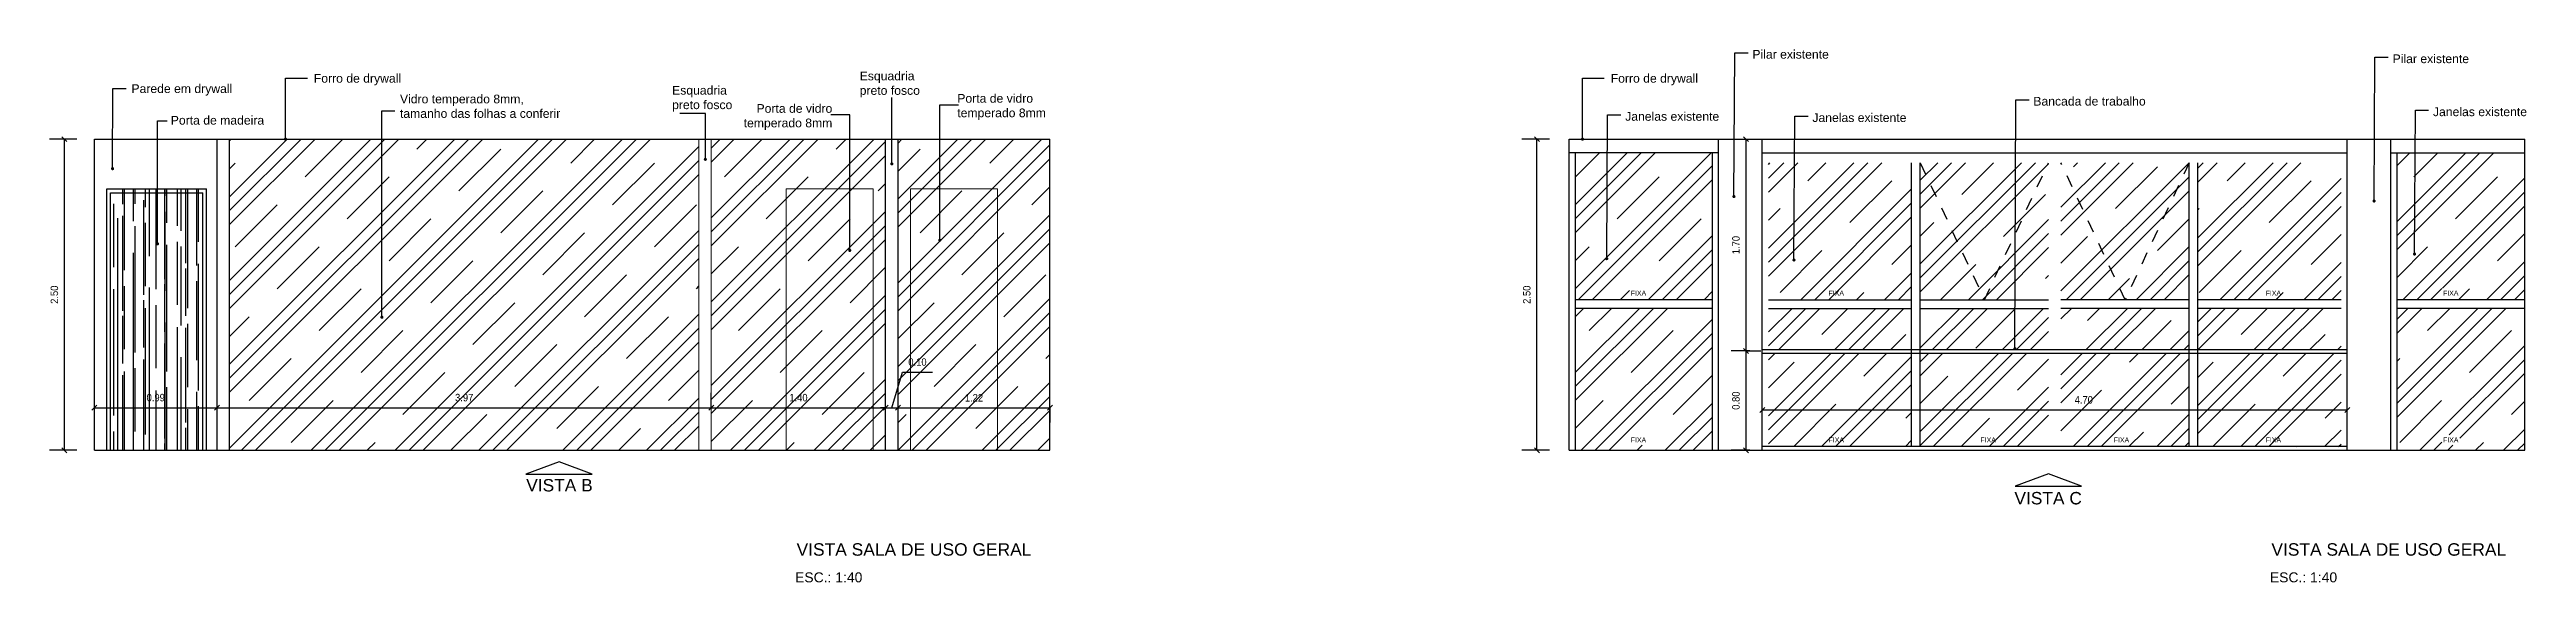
# Model space of a CAD drawing. Header units: millimetres. Extents: x 7034 to 7235, y -465 to -378.
# Drawn here: x 7102.69 to 7122.59, y -400.97 to -396.69 of the extents above; entities that cross this region are included whole.
import ezdxf

# ---------------------------------------------------------------- set-up
doc = ezdxf.new("R2010")
doc.units = ezdxf.units.MM
doc.header["$LTSCALE"] = 0.005
doc.linetypes.add('CONTINUO', pattern=[0])
doc.linetypes.add('DASHED', pattern=[19.05, 12.7, -6.35])
doc.layers.get('0').update_dxf_attribs({"linetype": 'CONTINUO'})
doc.layers.get('DEFPOINTS').update_dxf_attribs({"linetype": 'CONTINUO', "lineweight": 15})
for name, color, linetype in [('- COTAS', 12, 'Continuous'), ('.DETALHES PRETO', 250, 'Continuous'), ('0-COTAS', 12, 'Continuous'), ('252', 252, 'Continuous'), ('ARQ-TEXTO', 3, 'Continuous'), ('ARQ_ALVENARIA', 6, 'Continuous'), ('ARQ_ESQUADRIA', 5, 'Continuous'), ('ARQ_TXT_AMBIENTE', 3, 'Continuous'), ('DETALHES', 4, 'Continuous'), ('LL_DETALHES PRETO', 250, 'Continuous'), ('NN_COTA', 1, 'Continuous'), ('NN_GESSO', 5, 'Continuous')]:
    doc.layers.add(name, color=color, linetype=linetype)
for name, color, linetype, lineweight in [('0-LAYOUT', 250, 'Continuous', 25), ('ARQ MOBILIÁRIO', 251, 'Continuous', 15), ('TEXTO', 7, 'Continuous', 15)]:
    doc.layers.add(name, color=color, linetype=linetype, lineweight=lineweight)
doc.styles.add('50', font='ARIALN.TTF', dxfattribs={"height": 0.1})
doc.styles.add('ARQ', font='arial.ttf', dxfattribs={"width": 0.9})
doc.styles.add('R80-20', font='simplex.shx', dxfattribs={"height": 0.04})
doc.styles.get("Standard").update_dxf_attribs({"font": 'arial.ttf'})
doc.dimstyles.new('1-40', dxfattribs={"dimtxt": 0.06, "dimasz": 0.04, "dimexe": 0.1195, "dimexo": 0.1, "dimgap": 0.05, "dimtad": 1, "dimzin": 0, "dimdsep": 46, "dimtxsty": 'ARQ', "dimblk": 'OBLIQUE', "dimcen": 0.09, "dimclrd": 1, "dimclre": 1, "dimclrt": 7, "dimadec": 0, "dimazin": 0, "dimtm": 1e-09, "dimtfac": 1, "dimtofl": 0, "dimtmove": 0, "dimatfit": 3, "dimfxl": 0.1, "dimfxlon": 1, "dimtolj": 1, "dimtzin": 0, "dimlwd": -1, "dimlwe": -1, "dimarcsym": 0})
doc.dimstyles.new('50', dxfattribs={"dimscale": 0, "dimtxt": 0.1, "dimasz": 0.025, "dimexe": 0.05, "dimexo": 0.05, "dimgap": 0.01, "dimtad": 1, "dimdec": 0, "dimlfac": 100, "dimzin": 0, "dimdsep": 46, "dimtxsty": '50', "dimblk": 'DOT', "dimcen": 0.02, "dimclrd": 1, "dimclre": 1, "dimclrt": 7, "dimadec": 0, "dimazin": 0, "dimtfac": 1, "dimtdec": 0, "dimtofl": 0, "dimtmove": 2, "dimatfit": 2, "dimldrblk": 'DOT', "dimfxl": 0.05, "dimtolj": 1, "dimtzin": 0, "dimlwd": -1, "dimarcsym": 0})
pattern_1 = [(45, (3.2679, 0), (-0.336759605, 0.336759605), []), (45, (3.21176, 0.05613), (-0.336759605, 0.336759605), []), (45, (3.15563, 0.11225), (-0.336759605, 0.336759605), []), (45, (3.0434, 0.2245), (-0.336759605, 0.336759605), [0.47625, -0.3175])]
pattern_2 = [(45, (18.70763, -3.3975), (-0.336759605, 0.336759605), []), (45, (18.6515, -3.34135), (-0.336759605, 0.336759605), []), (45, (18.59538, -3.28522), (-0.336759605, 0.336759605), []), (45, (18.4831, -3.17297), (-0.336759605, 0.336759605), [0.47625, -0.3175])]

msp = doc.modelspace()

# ---------------------------------------------------------------- texts
at = {"color": 1, "char_height": 0.09975, "width": 0.67765, "attachment_point": 1, "style": 'R80-20'}
for s, insert in [('{\\fArial|b0|i0|c0|p34;VISTA B}', (7106.518, -400.14)), ('\\pi0.07087;{\\fArial|b0|i0|c0|p34;VISTA C}', (7118.402, -400.244))]:
    msp.add_mtext(s, dxfattribs=dict(at, insert=insert))
at = {"layer": 'ARQ_TXT_AMBIENTE', "char_height": 0.07}
for s, width, gutter_width, heights, insert, attachment_point in [('Pilar existente', 1.10448, 0.1, [0.399], (7116.368, -396.692), 1), ('Pilar existente', 1.10448, 0.1, [0.399], (7121.511, -396.728), 1), ('Forro de drywall', 0.75461, 0, [0.288], (7104.812, -396.885), 1), ('Esquadria preto fosco', 0.5167, 0, [0.332], (7109.197, -396.866), 1), ('Forro de drywall', 0.75461, 0, [0.288], (7115.23, -396.885), 1), ('Parede em drywall ', 0.98175, 0.1, [0.233], (7103.347, -396.968), 1), ('Vidro temperado 8mm, tamanho das folhas a conferir ', 1.38899, 0.164, [0.353], (7105.504, -397.051), 1), ('Esquadria preto fosco', 0.5167, 0, [0.332], (7107.69, -396.981), 1), ('Porta de vidro temperado 8mm', 0.75476, 0, [0.332], (7108.977, -397.127), 3), ('Porta de vidro temperado 8mm', 0.75476, 0, [0.332], (7109.981, -397.046), 1), ('Bancada de trabalho', 1.10448, 0.1, [0.399], (7118.625, -397.069), 1), ('Porta de madeira', 1.03228, 0, [0.221], (7103.663, -397.222), 1), ('Janelas existente', 1.10448, 0.1, [0.399], (7115.346, -397.191), 1), ('Janelas existente', 1.10448, 0.1, [0.399], (7116.85, -397.201), 1), ('Janelas existente', 0.73752, 0.1, [0.399], (7121.835, -397.154), 1)]:
    msp.add_mtext_dynamic_manual_height_columns(s, width=width, gutter_width=gutter_width, heights=heights, dxfattribs=dict(at, insert=insert, attachment_point=attachment_point))
at = {"layer": 'ARQ_TXT_AMBIENTE', "char_height": 0.04, "width": 0.82452}
for insert, attachment_point in [((7115.515, -398.626), 3), ((7116.98, -398.626), 1), ((7120.615, -398.626), 3), ((7122.04, -398.626), 3), ((7115.515, -399.806), 3), ((7116.98, -399.806), 1), ((7118.2, -399.806), 1), ((7119.395, -399.806), 3), ((7120.615, -399.806), 3), ((7122.04, -399.806), 3)]:
    msp.add_mtext('FIXA', dxfattribs=dict(at, insert=insert, attachment_point=attachment_point))
at = {"layer": 'TEXTO', "attachment_point": 1}
for s, insert, char_height in [('VISTA SALA DE USO GERAL', (7108.69, -400.656), 0.1), ('VISTA SALA DE USO GERAL', (7120.537, -400.656), 0.1), ('ESC.: 1:40', (7108.678, -400.89), 0.08), ('ESC.: 1:40', (7120.525, -400.89), 0.08)]:
    msp.add_mtext_dynamic_manual_height_columns(s, width=3.13121, gutter_width=12.5, heights=[0], dxfattribs=dict(at, insert=insert, char_height=char_height))

# ---------------------------------------------------------------- blocks, each defined once
blk = doc.blocks.new('seta')
at = {"layer": 'NN_COTA', "transparency": 33554549}
h = blk.add_hatch(dxfattribs=at)
h.set_pattern_fill('ANGLE', color=256)
h.set_pattern_definition([(0, (-0.006, 0.008), (0, 6.985), [5.08, -1.905]), (90, (-0.006, 0.008), (-6.985, 4e-16), [5.08, -1.905])])
h.paths.add_polyline_path([(17.271, -37.747), (17.539, -37.846), (17.806, -37.747)])
at = {"layer": 'NN_COTA'}
blk.add_lwpolyline([(17.271, -37.747), (17.806, -37.747), (17.539, -37.846), (17.271, -37.747)], dxfattribs=at)
blk = doc.blocks.new('_DOT')
at = {"color": 0, "linetype": 'ByBlock'}
blk.add_line((-0.5, 0), (-1, 0), dxfattribs=at)
at = {"color": 0, "linetype": 'ByBlock', "const_width": 0.5}
blk.add_lwpolyline([(-0.25, 0, 1), (0.25, 0, 1)], format="xyb", close=True, dxfattribs=at)
blk = doc.blocks.new('DOT')
at = {"layer": 'ARQ-TEXTO', "color": 0, "linetype": 'ByBlock'}
blk.add_line((-0.5, 0), (-1, 0), dxfattribs=at)
at = {"layer": 'ARQ-TEXTO', "color": 0, "linetype": 'ByBlock', "const_width": 0.5}
blk.add_lwpolyline([(-0.25, 0, 1), (0.25, 0, 1)], format="xyb", close=True, dxfattribs=at)
blk = doc.blocks.new('_OBLIQUE')
at = {"color": 0, "linetype": 'ByBlock'}
blk.add_line((-0.5, -0.5), (0.5, 0.5), dxfattribs=at)
blk = doc.blocks.new('*D34')
at = {"layer": '- COTAS', "color": 1, "transparency": 16777216}
for p, q in [((7102.909, -397.409), (7102.689, -397.409)), ((7102.809, -399.909), (7102.809, -397.409)), ((7102.909, -399.909), (7102.689, -399.909))]:
    blk.add_line(p, q, dxfattribs=at)
at = {"layer": 'DEFPOINTS', "color": 0, "transparency": 16777216}
for p in [(7102.809, -397.409), (7103.05, -397.409), (7103.05, -399.909)]:
    blk.add_point(p, dxfattribs=at)
at = {"layer": '- COTAS', "color": 1, "transparency": 16777216, "xscale": 0.04, "yscale": 0.04, "zscale": 0.04}
for p, rotation in [((7102.809, -397.409), 90), ((7102.809, -399.909), 270)]:
    blk.add_blockref('_OBLIQUE', p, dxfattribs=dict(at, rotation=rotation))
at = {"layer": '- COTAS', "color": 7, "transparency": 16777216, "insert": (7102.728, -398.659), "char_height": 0.06, "attachment_point": 5, "rotation": 90, "style": 'ARQ'}
blk.add_mtext('\\A1;2.50', dxfattribs=at)
blk = doc.blocks.new('*D163')
at = {"layer": '- COTAS', "color": 1, "transparency": 16777216}
for p, q in [((7103.05, -399.567), (7103.05, -399.447)), ((7104.035, -399.567), (7104.035, -399.447)), ((7103.05, -399.567), (7104.035, -399.567))]:
    blk.add_line(p, q, dxfattribs=at)
at = {"layer": 'DEFPOINTS', "color": 0, "transparency": 16777216}
for p in [(7103.05, -399.665), (7104.035, -399.567), (7104.035, -399.665)]:
    blk.add_point(p, dxfattribs=at)
at = {"layer": '- COTAS', "color": 1, "transparency": 16777216, "xscale": 0.04, "yscale": 0.04, "zscale": 0.04, "rotation": 180}
blk.add_blockref('_OBLIQUE', (7103.05, -399.567), dxfattribs=at)
at = {"layer": '- COTAS', "color": 1, "transparency": 16777216, "xscale": 0.04, "yscale": 0.04, "zscale": 0.04}
blk.add_blockref('_OBLIQUE', (7104.035, -399.567), dxfattribs=at)
at = {"layer": '- COTAS', "color": 7, "transparency": 16777216, "insert": (7103.542, -399.486), "char_height": 0.06, "attachment_point": 5, "style": 'ARQ'}
blk.add_mtext('\\A1;0.99', dxfattribs=at)
blk = doc.blocks.new('*D164')
at = {"layer": '- COTAS', "color": 1, "transparency": 16777216}
for p, q in [((7104.035, -399.567), (7104.035, -399.447)), ((7108.005, -399.567), (7108.005, -399.447)), ((7104.035, -399.567), (7108.005, -399.567))]:
    blk.add_line(p, q, dxfattribs=at)
at = {"layer": 'DEFPOINTS', "color": 0, "transparency": 16777216}
for p in [(7104.035, -399.665), (7108.005, -399.567), (7108.005, -399.567)]:
    blk.add_point(p, dxfattribs=at)
at = {"layer": '- COTAS', "color": 1, "transparency": 16777216, "xscale": 0.04, "yscale": 0.04, "zscale": 0.04, "rotation": 180}
blk.add_blockref('_OBLIQUE', (7104.035, -399.567), dxfattribs=at)
at = {"layer": '- COTAS', "color": 1, "transparency": 16777216, "xscale": 0.04, "yscale": 0.04, "zscale": 0.04}
blk.add_blockref('_OBLIQUE', (7108.005, -399.567), dxfattribs=at)
at = {"layer": '- COTAS', "color": 7, "transparency": 16777216, "insert": (7106.02, -399.486), "char_height": 0.06, "attachment_point": 5, "style": 'ARQ'}
blk.add_mtext('\\A1;3.97', dxfattribs=at)
blk = doc.blocks.new('*D165')
at = {"layer": '- COTAS', "color": 1, "transparency": 16777216}
for p, q in [((7108.005, -399.567), (7108.005, -399.447)), ((7109.405, -399.567), (7109.405, -399.447)), ((7108.005, -399.567), (7109.405, -399.567))]:
    blk.add_line(p, q, dxfattribs=at)
at = {"layer": 'DEFPOINTS', "color": 0, "transparency": 16777216}
for p in [(7108.005, -399.567), (7109.405, -399.567), (7109.405, -399.567)]:
    blk.add_point(p, dxfattribs=at)
at = {"layer": '- COTAS', "color": 1, "transparency": 16777216, "xscale": 0.04, "yscale": 0.04, "zscale": 0.04, "rotation": 180}
blk.add_blockref('_OBLIQUE', (7108.005, -399.567), dxfattribs=at)
at = {"layer": '- COTAS', "color": 1, "transparency": 16777216, "xscale": 0.04, "yscale": 0.04, "zscale": 0.04}
blk.add_blockref('_OBLIQUE', (7109.405, -399.567), dxfattribs=at)
at = {"layer": '- COTAS', "color": 7, "transparency": 16777216, "insert": (7108.705, -399.486), "char_height": 0.06, "attachment_point": 5, "style": 'ARQ'}
blk.add_mtext('\\A1;1.40', dxfattribs=at)
blk = doc.blocks.new('*D166')
at = {"layer": '- COTAS', "color": 1, "transparency": 16777216}
for p, q in [((7109.455, -399.567), (7109.541, -399.28)), ((7109.541, -399.28), (7109.781, -399.28)), ((7109.405, -399.567), (7109.405, -399.447)), ((7109.505, -399.567), (7109.505, -399.447)), ((7109.405, -399.567), (7109.365, -399.567)), ((7109.405, -399.567), (7109.505, -399.567)), ((7109.505, -399.567), (7109.545, -399.567))]:
    blk.add_line(p, q, dxfattribs=at)
at = {"layer": 'DEFPOINTS', "color": 0, "transparency": 16777216}
for p in [(7109.405, -399.567), (7109.505, -399.567), (7109.505, -399.567)]:
    blk.add_point(p, dxfattribs=at)
at = {"layer": '- COTAS', "color": 1, "transparency": 16777216, "xscale": 0.04, "yscale": 0.04, "zscale": 0.04}
blk.add_blockref('_OBLIQUE', (7109.405, -399.567), dxfattribs=at)
at = {"layer": '- COTAS', "color": 1, "transparency": 16777216, "xscale": 0.04, "yscale": 0.04, "zscale": 0.04, "rotation": 180}
blk.add_blockref('_OBLIQUE', (7109.505, -399.567), dxfattribs=at)
at = {"layer": '- COTAS', "color": 7, "transparency": 16777216, "insert": (7109.661, -399.2), "char_height": 0.06, "attachment_point": 5, "style": 'ARQ'}
blk.add_mtext('\\A1;0.10', dxfattribs=at)
blk = doc.blocks.new('*D167')
at = {"layer": '- COTAS', "color": 1, "transparency": 16777216}
for p, q in [((7109.505, -399.567), (7109.505, -399.447)), ((7109.505, -399.567), (7110.725, -399.567)), ((7110.725, -399.567), (7110.725, -399.686))]:
    blk.add_line(p, q, dxfattribs=at)
at = {"layer": 'DEFPOINTS', "color": 0, "transparency": 16777216}
for p in [(7109.505, -399.567), (7110.725, -399.567), (7110.725, -399.567)]:
    blk.add_point(p, dxfattribs=at)
at = {"layer": '- COTAS', "color": 1, "transparency": 16777216, "xscale": 0.04, "yscale": 0.04, "zscale": 0.04, "rotation": 180}
blk.add_blockref('_OBLIQUE', (7109.505, -399.567), dxfattribs=at)
at = {"layer": '- COTAS', "color": 1, "transparency": 16777216, "xscale": 0.04, "yscale": 0.04, "zscale": 0.04}
blk.add_blockref('_OBLIQUE', (7110.725, -399.567), dxfattribs=at)
at = {"layer": '- COTAS', "color": 7, "transparency": 16777216, "insert": (7110.115, -399.487), "char_height": 0.06, "attachment_point": 5, "style": 'ARQ'}
blk.add_mtext('\\A1;1.22', dxfattribs=at)
blk = doc.blocks.new('*D31')
at = {"layer": '- COTAS', "color": 1, "transparency": 16777216}
for p, q in [((7114.737, -397.409), (7114.517, -397.409)), ((7114.637, -399.909), (7114.637, -397.409)), ((7114.737, -399.909), (7114.517, -399.909))]:
    blk.add_line(p, q, dxfattribs=at)
at = {"layer": 'DEFPOINTS', "color": 0, "transparency": 16777216}
for p in [(7114.637, -397.409), (7114.897, -397.409), (7114.897, -399.909)]:
    blk.add_point(p, dxfattribs=at)
at = {"layer": '- COTAS', "color": 1, "transparency": 16777216, "xscale": 0.04, "yscale": 0.04, "zscale": 0.04}
for p, rotation in [((7114.637, -397.409), 90), ((7114.637, -399.909), 270)]:
    blk.add_blockref('_OBLIQUE', p, dxfattribs=dict(at, rotation=rotation))
at = {"layer": '- COTAS', "color": 7, "transparency": 16777216, "insert": (7114.556, -398.659), "char_height": 0.06, "attachment_point": 5, "rotation": 90, "style": 'ARQ'}
blk.add_mtext('\\A1;2.50', dxfattribs=at)
blk = doc.blocks.new('*D32')
at = {"layer": '- COTAS', "color": 1, "transparency": 16777216}
for p, q in [((7116.347, -399.111), (7116.198, -399.111)), ((7116.317, -399.909), (7116.317, -399.111)), ((7116.347, -399.909), (7116.198, -399.909))]:
    blk.add_line(p, q, dxfattribs=at)
at = {"layer": 'DEFPOINTS', "color": 0, "transparency": 16777216}
for p in [(7116.317, -399.111), (7116.447, -399.111), (7116.447, -399.909)]:
    blk.add_point(p, dxfattribs=at)
at = {"layer": '- COTAS', "color": 1, "transparency": 16777216, "xscale": 0.04, "yscale": 0.04, "zscale": 0.04}
for p, rotation in [((7116.317, -399.111), 90), ((7116.317, -399.909), 270)]:
    blk.add_blockref('_OBLIQUE', p, dxfattribs=dict(at, rotation=rotation))
at = {"layer": '- COTAS', "color": 7, "transparency": 16777216, "insert": (7116.236, -399.51), "char_height": 0.06, "attachment_point": 5, "rotation": 90, "style": 'ARQ'}
blk.add_mtext('\\A1;0.80', dxfattribs=at)
blk = doc.blocks.new('*D33')
at = {"layer": '- COTAS', "color": 1, "transparency": 16777216}
for p, q in [((7116.317, -397.409), (7116.437, -397.409)), ((7116.317, -399.111), (7116.317, -397.409)), ((7116.317, -399.111), (7116.437, -399.111))]:
    blk.add_line(p, q, dxfattribs=at)
at = {"layer": 'DEFPOINTS', "color": 0, "transparency": 16777216}
for p in [(7116.317, -397.409), (7116.317, -397.409), (7116.317, -399.111)]:
    blk.add_point(p, dxfattribs=at)
at = {"layer": '- COTAS', "color": 1, "transparency": 16777216, "xscale": 0.04, "yscale": 0.04, "zscale": 0.04}
for p, rotation in [((7116.317, -397.409), 90), ((7116.317, -399.111), 270)]:
    blk.add_blockref('_OBLIQUE', p, dxfattribs=dict(at, rotation=rotation))
at = {"layer": '- COTAS', "color": 7, "transparency": 16777216, "insert": (7116.236, -398.26), "char_height": 0.06, "attachment_point": 5, "rotation": 90, "style": 'ARQ'}
blk.add_mtext('\\A1;1.70', dxfattribs=at)
blk = doc.blocks.new('*D95')
at = {"layer": '- COTAS', "color": 1, "transparency": 16777216}
for p, q in [((7116.447, -399.625), (7116.447, -399.465)), ((7121.147, -399.625), (7121.147, -399.465)), ((7116.447, -399.585), (7121.147, -399.585))]:
    blk.add_line(p, q, dxfattribs=at)
at = {"layer": 'DEFPOINTS', "color": 0, "transparency": 16777216}
for p in [(7116.447, -399.725), (7121.147, -399.585), (7121.147, -399.725)]:
    blk.add_point(p, dxfattribs=at)
at = {"layer": '- COTAS', "color": 1, "transparency": 16777216, "xscale": 0.04, "yscale": 0.04, "zscale": 0.04, "rotation": 180}
blk.add_blockref('_OBLIQUE', (7116.447, -399.585), dxfattribs=at)
at = {"layer": '- COTAS', "color": 1, "transparency": 16777216, "xscale": 0.04, "yscale": 0.04, "zscale": 0.04}
blk.add_blockref('_OBLIQUE', (7121.147, -399.585), dxfattribs=at)
at = {"layer": '- COTAS', "color": 7, "transparency": 16777216, "insert": (7119.03, -399.504), "char_height": 0.06, "attachment_point": 5, "style": 'ARQ'}
blk.add_mtext('\\A1;4.70', dxfattribs=at)

# ---------------------------------------------------------------- dimensions: what is measured, and where the dimension line sits
at = {"layer": '- COTAS'}
for base, p1, p2, picture, middle in [((7102.809, -397.409), (7103.05, -399.909), (7103.05, -397.409), '*D34', (7102.728, -398.659)), ((7114.637, -397.409), (7114.897, -399.909), (7114.897, -397.409), '*D31', (7114.556, -398.659)), ((7116.317, -397.409), (7116.317, -399.111), (7116.317, -397.409), '*D33', (7116.236, -398.26)), ((7116.317, -399.111), (7116.447, -399.909), (7116.447, -399.111), '*D32', (7116.236, -399.51))]:
    dim = msp.add_linear_dim(base=base, p1=p1, p2=p2, angle=90, dimstyle='1-40', dxfattribs=at)
    dim.commit()
    dim.dimension.update_dxf_attribs({"geometry": picture, "text_midpoint": middle})
for base, p1, p2, picture, middle in [((7109.505, -399.567), (7109.405, -399.567), (7109.505, -399.567), '*D166', (7109.591, -399.2)), ((7108.005, -399.567), (7104.035, -399.665), (7108.005, -399.567), '*D164', (7106.02, -399.486)), ((7109.405, -399.567), (7108.005, -399.567), (7109.405, -399.567), '*D165', (7108.705, -399.486)), ((7110.725, -399.567), (7109.505, -399.567), (7110.725, -399.567), '*D167', (7110.115, -399.487))]:
    dim = msp.add_linear_dim(base=base, p1=p1, p2=p2, dimstyle='1-40', override={"dimtmove": 1}, dxfattribs=at)
    dim.commit()
    dim.dimension.update_dxf_attribs({"geometry": picture, "text_midpoint": middle})
dim = msp.add_linear_dim(base=(7104.034686197, -399.56684839), p1=(7103.049686197, -399.664546081), p2=(7104.034686197, -399.664546081), dimstyle='1-40', dxfattribs=at)
dim.commit()
dim.dimension.update_dxf_attribs({"geometry": '*D163', "text_midpoint": (7103.542186197, -399.486214011)})
dim = msp.add_linear_dim(base=(7121.147, -399.585), p1=(7116.447, -399.725), p2=(7121.147, -399.725), dimstyle='1-40', dxfattribs=at)
dim.commit()
dim.dimension.update_dxf_attribs({"geometry": '*D95', "text_midpoint": (7119.03, -399.585), "dimtype": 160})

# ---------------------------------------------------------------- hatches: boundary and pattern name
at = {"layer": '.DETALHES PRETO'}
h = msp.add_hatch(dxfattribs=at)
h.set_pattern_fill('CLAY', color=256, scale=0.1, angle=45, style=0)
h.set_pattern_definition(pattern_1)
h.paths.add_polyline_path([(7107.905, -397.409), (7104.135, -397.409), (7104.135, -399.909), (7107.905, -399.909)])
h = msp.add_hatch(dxfattribs=at)
h.set_pattern_fill('CLAY', color=256, scale=0.1, angle=45, style=0)
h.set_pattern_definition(pattern_1)
h.paths.add_polyline_path([(7108.605, -397.809), (7109.305, -397.809), (7109.305, -399.909), (7109.405, -399.909), (7109.405, -397.409), (7108.005, -397.409), (7108.005, -399.909), (7108.605, -399.909)])
h.paths.add_polyline_path([(7109.305, -397.809), (7108.605, -397.809), (7108.605, -399.909), (7109.305, -399.909)], flags=17)
h.paths.add_polyline_path([(7110.725, -397.409), (7109.505, -397.409), (7109.505, -399.909), (7109.605, -399.909), (7109.605, -397.809), (7110.305, -397.809), (7110.305, -399.909), (7110.725, -399.909)])
h.paths.add_polyline_path([(7110.305, -397.809), (7109.605, -397.809), (7109.605, -399.909), (7110.305, -399.909)], flags=17)
h = msp.add_hatch(dxfattribs=at)
h.set_pattern_fill('CLAY', color=256, scale=0.1, angle=45, style=0)
h.paths.add_polyline_path([(7116.047, -397.519), (7114.947, -397.519), (7114.947, -398.699), (7116.047, -398.699)])
h.paths.add_polyline_path([(7116.047, -398.769), (7114.947, -398.769), (7114.947, -399.909), (7116.047, -399.909)])
h.paths.add_polyline_path([(7122.572, -397.519), (7121.547, -397.519), (7121.547, -399.909), (7121.547, -398.699), (7122.572, -398.699)])
h.paths.add_polyline_path([(7122.572, -398.769), (7121.547, -398.769), (7121.547, -399.909), (7122.572, -399.909)], flags=17)
h.paths.add_polyline_path([(7115.381, -398.688), (7115.525, -398.688), (7115.525, -398.605), (7115.381, -398.605)], flags=16)
h.paths.add_polyline_path([(7115.381, -399.868), (7115.525, -399.868), (7115.525, -399.785), (7115.381, -399.785)], flags=16)
h.paths.add_polyline_path([(7121.906, -398.688), (7122.05, -398.688), (7122.05, -398.605), (7121.906, -398.605)], flags=16)
h.paths.add_polyline_path([(7121.906, -399.868), (7122.05, -399.868), (7122.05, -399.785), (7121.906, -399.785)], flags=16)
h = msp.add_hatch(dxfattribs=at)
h.set_pattern_fill('CLAY', color=256, scale=0.1, angle=45, style=0)
h.set_pattern_definition(pattern_2)
h.paths.add_polyline_path([(7117.647, -397.599), (7116.497, -397.599), (7116.497, -398.699), (7117.647, -398.699)])
h.paths.add_polyline_path([(7118.747, -397.599), (7117.717, -397.599), (7118.232, -398.699)])
h.paths.add_polyline_path([(7117.717, -397.599), (7117.717, -398.699), (7118.232, -398.699)])
h.paths.add_polyline_path([(7118.747, -397.599), (7118.232, -398.699), (7118.747, -398.699)])
h.paths.add_polyline_path([(7116.965, -398.688), (7117.11, -398.688), (7117.11, -398.605), (7116.965, -398.605)], flags=24)
h.paths.add_polyline_path([(7116.965, -399.868), (7117.11, -399.868), (7117.11, -399.785), (7116.965, -399.785)], flags=24)
h.paths.add_polyline_path([(7118.185, -399.868), (7118.33, -399.868), (7118.33, -399.785), (7118.185, -399.785)], flags=24)
h.paths.add_polyline_path([(7117.717, -399.099), (7118.747, -399.099), (7118.747, -398.769), (7117.717, -398.769)])
h.paths.add_polyline_path([(7118.747, -399.129), (7117.717, -399.129), (7117.717, -399.879), (7118.747, -399.879)])
h.paths.add_polyline_path([(7116.497, -399.099), (7117.647, -399.099), (7117.647, -398.769), (7116.497, -398.769)])
h.paths.add_polyline_path([(7117.647, -399.129), (7116.497, -399.129), (7116.497, -399.879), (7117.647, -399.879)])
h = msp.add_hatch(dxfattribs=at)
h.set_pattern_fill('CLAY', color=256, scale=0.1, angle=45, style=0)
h.set_pattern_definition(pattern_2)
h.paths.add_polyline_path([(7119.947, -397.599), (7121.097, -397.599), (7121.097, -398.699), (7119.947, -398.699)])
h.paths.add_polyline_path([(7118.847, -397.599), (7119.877, -397.599), (7119.362, -398.699)])
h.paths.add_polyline_path([(7119.877, -397.599), (7119.877, -398.699), (7119.362, -398.699)])
h.paths.add_polyline_path([(7118.847, -397.599), (7119.362, -398.699), (7118.847, -398.699)])
h.paths.add_polyline_path([(7120.629, -398.688), (7120.485, -398.688), (7120.485, -398.605), (7120.629, -398.605)], flags=24)
h.paths.add_polyline_path([(7120.629, -399.868), (7120.485, -399.868), (7120.485, -399.785), (7120.629, -399.785)], flags=24)
h.paths.add_polyline_path([(7119.409, -399.868), (7119.265, -399.868), (7119.265, -399.785), (7119.409, -399.785)], flags=24)
h.paths.add_polyline_path([(7119.877, -399.129), (7118.847, -399.129), (7118.847, -399.879), (7119.877, -399.879)])
h.paths.add_polyline_path([(7118.847, -399.099), (7119.877, -399.099), (7119.877, -398.769), (7118.847, -398.769)])
h.paths.add_polyline_path([(7119.947, -399.099), (7121.097, -399.099), (7121.097, -398.769), (7119.947, -398.769)])
h.paths.add_polyline_path([(7121.097, -399.129), (7119.947, -399.129), (7119.947, -399.879), (7121.097, -399.879)])
h = msp.add_hatch(dxfattribs=at)
h.set_pattern_fill('AR-RROOF', color=33, scale=0.005, angle=90)
h.paths.add_polyline_path([(7103.92, -397.839), (7103.18, -397.839), (7103.18, -399.909), (7103.92, -399.909)], flags=17)
h.paths.add_polyline_path([(7103.95, -397.809), (7103.15, -397.809), (7103.15, -399.909), (7103.18, -399.909), (7103.18, -397.839), (7103.92, -397.839), (7103.92, -399.909), (7103.95, -399.909)])
h = msp.add_hatch(dxfattribs=at)
h.set_pattern_fill('AR-RROOF', color=37, scale=0.01)
h.paths.add_polyline_path([(7121.147, -399.099), (7116.447, -399.099), (7116.447, -399.129), (7121.147, -399.129)])

# ---------------------------------------------------------------- linework, layer by layer
at = {"layer": '0-LAYOUT', "linetype": 'ByBlock'}
for p, q in [((7116.097, -397.519), (7114.897, -397.519)), ((7114.947, -399.909), (7114.947, -397.519)), ((7116.047, -399.909), (7116.047, -397.519)), ((7116.447, -397.519), (7121.147, -397.519)), ((7121.497, -397.519), (7122.572, -397.519)), ((7121.547, -399.909), (7121.547, -397.519)), ((7117.647, -399.879), (7117.647, -397.599)), ((7117.717, -399.879), (7117.717, -397.599)), ((7119.877, -399.879), (7119.877, -397.599)), ((7119.947, -399.879), (7119.947, -397.599)), ((7103.15, -397.809), (7103.95, -397.809)), ((7103.15, -399.909), (7103.15, -397.809)), ((7103.18, -397.839), (7103.92, -397.839)), ((7103.18, -399.909), (7103.18, -397.839)), ((7103.92, -399.909), (7103.92, -397.839)), ((7103.95, -399.909), (7103.95, -397.809)), ((7116.047, -398.699), (7114.947, -398.699)), ((7116.497, -398.699), (7117.647, -398.699)), ((7117.717, -398.699), (7118.747, -398.699)), ((7119.877, -398.699), (7118.847, -398.699)), ((7121.097, -398.699), (7119.947, -398.699)), ((7122.572, -398.699), (7121.547, -398.699)), ((7116.047, -398.769), (7114.947, -398.769)), ((7116.497, -398.769), (7117.647, -398.769)), ((7117.717, -398.769), (7118.747, -398.769)), ((7119.877, -398.769), (7118.847, -398.769)), ((7121.097, -398.769), (7119.947, -398.769)), ((7122.572, -398.769), (7121.547, -398.769)), ((7116.447, -399.909), (7118.747, -399.909))]:
    msp.add_line(p, q, dxfattribs=at)
at = {"layer": '252', "linetype": 'DASHED'}
for p, q in [((7117.717, -397.599), (7118.232, -398.699)), ((7118.232, -398.699), (7118.747, -397.599)), ((7119.362, -398.699), (7118.847, -397.599)), ((7119.877, -397.599), (7119.362, -398.699))]:
    msp.add_line(p, q, dxfattribs=at)
at = {"layer": '252'}
for p, q in [((7103.15, -399.909), (7103.15, -397.809)), ((7103.15, -397.809), (7103.95, -397.809)), ((7103.95, -399.909), (7103.95, -397.809))]:
    msp.add_line(p, q, dxfattribs=at)
at = {"layer": 'ARQ MOBILIÁRIO'}
for p, q in [((7107.905, -399.909), (7107.905, -397.409)), ((7108.005, -399.909), (7108.005, -397.409)), ((7108.605, -399.909), (7108.605, -397.809)), ((7108.605, -397.809), (7109.305, -397.809)), ((7109.305, -399.909), (7109.305, -397.809)), ((7109.605, -399.909), (7109.605, -397.809)), ((7109.605, -397.809), (7110.305, -397.809)), ((7110.305, -399.909), (7110.305, -397.809))]:
    msp.add_line(p, q, dxfattribs=at)
at = {"layer": 'ARQ_ALVENARIA'}
for p, q in [((7103.05, -399.909), (7103.05, -397.409)), ((7110.725, -399.909), (7110.725, -397.409)), ((7114.897, -399.909), (7114.897, -397.409)), ((7122.572, -399.909), (7122.572, -397.409)), ((7103.05, -399.909), (7110.725, -399.909)), ((7114.897, -399.909), (7122.572, -399.909))]:
    msp.add_line(p, q, dxfattribs=at)
at = {"layer": 'ARQ_ESQUADRIA'}
for p, q in [((7104.035, -399.909), (7104.035, -397.409)), ((7104.135, -399.909), (7104.135, -397.409)), ((7109.405, -399.909), (7109.405, -397.409)), ((7109.505, -399.909), (7109.505, -397.409)), ((7116.097, -399.909), (7116.097, -397.409)), ((7116.447, -399.909), (7116.447, -397.409)), ((7121.147, -399.909), (7121.147, -397.409)), ((7121.497, -399.909), (7121.497, -397.409)), ((7116.447, -399.099), (7121.147, -399.099)), ((7116.447, -399.129), (7121.147, -399.129))]:
    msp.add_line(p, q, dxfattribs=at)
at = {"layer": 'DETALHES'}
for p, q in [((7103.05, -397.409), (7110.725, -397.409)), ((7114.897, -397.409), (7122.572, -397.409))]:
    msp.add_line(p, q, dxfattribs=at)
at = {"layer": 'LL_DETALHES PRETO'}
msp.add_line((7121.147, -399.879), (7116.447, -399.879), dxfattribs=at)

# ---------------------------------------------------------------- block references
at = {"layer": 'NN_GESSO', "xscale": -1, "rotation": 180}
for p in [(7089.243, -437.847), (7101.207, -437.945)]:
    msp.add_blockref('seta', p, dxfattribs=at)

msp.set_redraw_order([(e.dxf.handle, doc.entitydb.next_handle()) for e in msp.query("TEXT MTEXT ATTDEF DIMENSION ARC_DIMENSION")])  # texts and dimensions are drawn at this point

# ---------------------------------------------------------------- leaders
at = {"layer": '0-COTAS'}
for points in [[(7116.22, -397.87), (7116.227, -396.715), (7116.333, -396.715)], [(7104.585, -397.409), (7104.585, -396.92), (7104.76, -396.92)], [(7115.003, -397.409), (7115.003, -396.92), (7115.178, -396.92)], [(7121.362, -397.906), (7121.369, -396.75), (7121.476, -396.75)], [(7103.195, -397.646), (7103.198, -397.001), (7103.305, -397.001)], [(7109.455, -397.608), (7109.455, -397.239), (7109.455, -397.073)], [(7109.84, -398.221), (7109.84, -397.133), (7109.991, -397.133)], [(7118.477, -399.093), (7118.484, -397.092), (7118.59, -397.092)], [(7103.557, -398.25), (7103.557, -397.262), (7103.633, -397.262)], [(7105.359, -398.84), (7105.359, -397.18), (7105.463, -397.18)], [(7107.957, -397.571), (7107.957, -397.202), (7107.751, -397.202)], [(7109.117, -398.303), (7109.117, -397.214), (7108.966, -397.214)], [(7115.198, -398.369), (7115.205, -397.213), (7115.311, -397.213)], [(7116.702, -398.38), (7116.709, -397.224), (7116.816, -397.224)], [(7121.687, -398.332), (7121.694, -397.176), (7121.8, -397.176)]]:
    msp.add_leader(points, dimstyle='50', override={"dimscale": 1, "dimtad": 0, "dimldrblk": 'DOT'}, dxfattribs=at)

doc.saveas('drawing.dxf')
